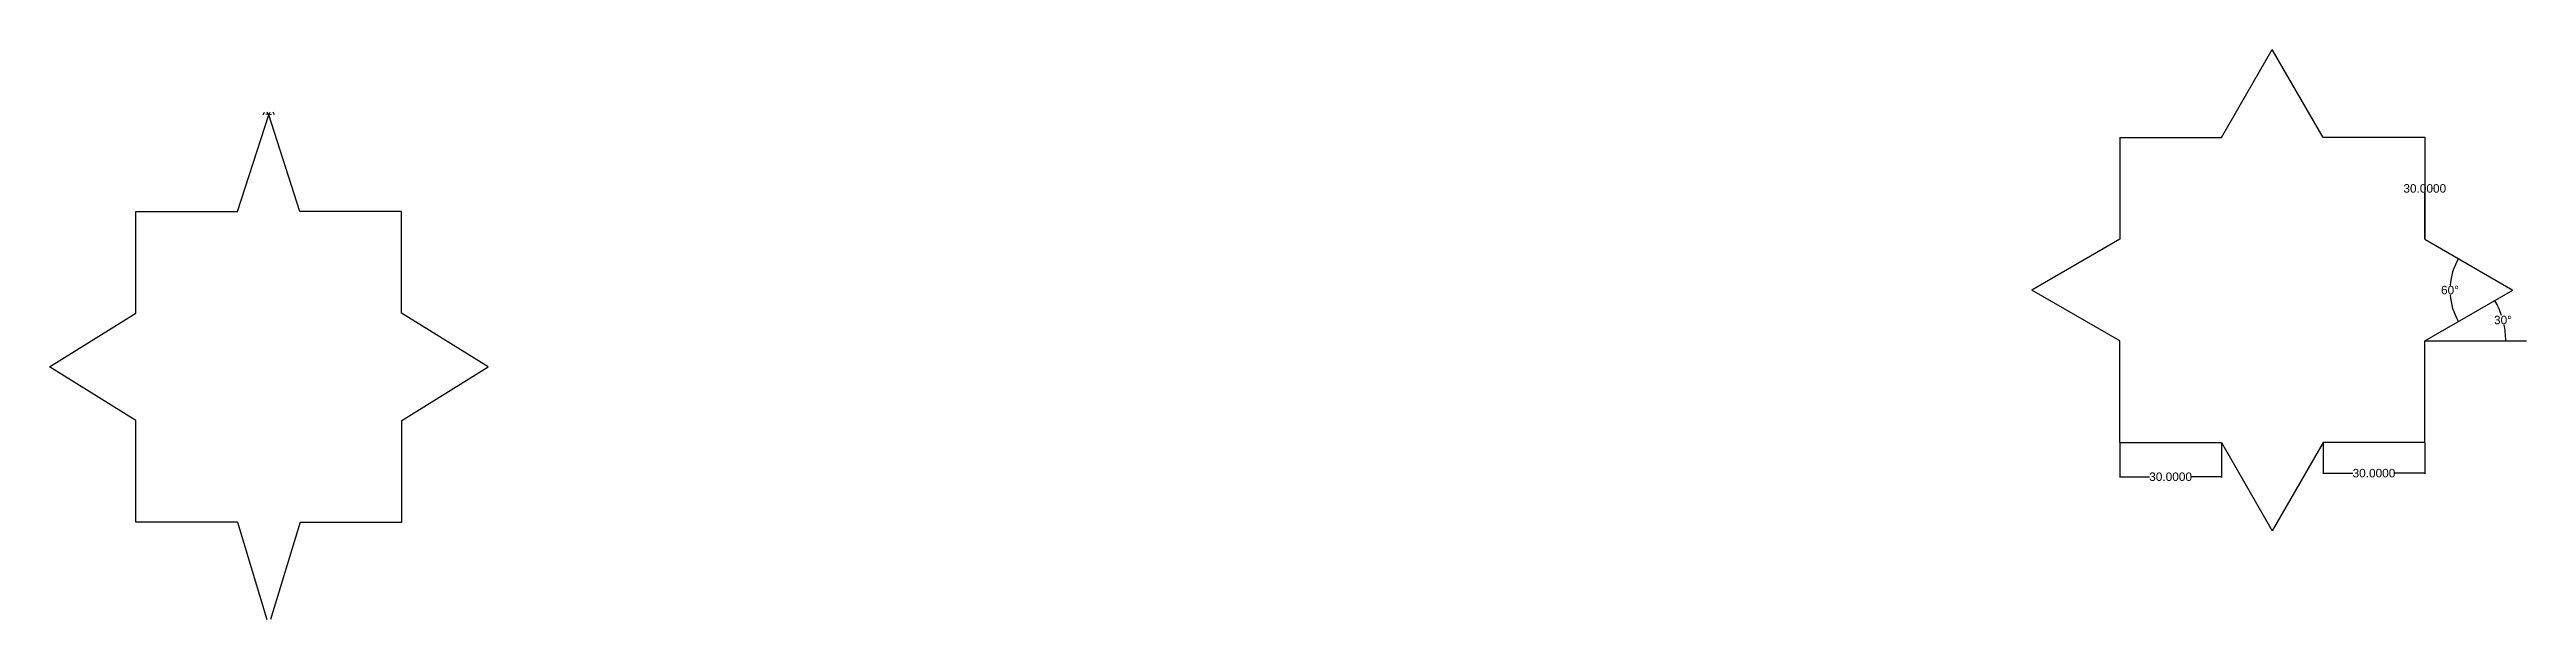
# Model space of a CAD drawing. Header units: inches. Extents: x 102 to 4063, y 13 to 1069.
# Drawn here: x 102 to 833, y 13 to 182 of the extents above; entities that cross this region are included whole.
import ezdxf

# ---------------------------------------------------------------- set-up
doc = ezdxf.new("R2010")
doc.units = ezdxf.units.IN
doc.header["$MEASUREMENT"] = 0
doc.styles.get("Standard").update_dxf_attribs({"font": 'arial.ttf'})
doc.dimstyles.get("Standard").update_dxf_attribs({"dimtxt": 2.5, "dimasz": 0.18, "dimexe": 0.18, "dimexo": 0.0625, "dimgap": 0.09, "dimtad": 0, "dimtih": 1, "dimtoh": 1, "dimdec": 4, "dimzin": 0, "dimdsep": 46, "dimtxsty": 'Standard', "dimcen": 0.09, "dimadec": 0, "dimazin": 0, "dimtfac": 1, "dimtdec": 4, "dimtofl": 0, "dimtmove": 0, "dimatfit": 3, "dimfxl": 1, "dimtolj": 1, "dimtzin": 0, "dimarcsym": 0})

msp = doc.modelspace()

# ---------------------------------------------------------------- blocks, each defined once
blk = doc.blocks.new('*D1')
at = {"color": 0, "lineweight": -2, "transparency": 16777216}
for p, q in [((802.52, 155.45), (802.52, 142)), ((802.59, 155.63), (802.7, 155.63)), ((802.52, 125.81), (802.52, 139.26)), ((802.59, 125.63), (802.7, 125.63))]:
    blk.add_line(p, q, dxfattribs=at)
at = {"color": 0, "transparency": 16777216}
for points in [[(802.49, 155.45), (802.55, 155.45), (802.52, 155.63)], [(802.49, 125.81), (802.55, 125.81), (802.52, 125.63)]]:
    blk.add_solid(points, dxfattribs=at)
at = {"layer": 'Defpoints', "color": 0, "transparency": 16777216}
for p in [(802.52, 155.63), (802.52, 125.63), (802.52, 125.63)]:
    blk.add_point(p, dxfattribs=at)
at = {"color": 0, "transparency": 16777216, "insert": (802.52, 140.63), "char_height": 2.5, "attachment_point": 5}
blk.add_mtext('\\A1;30.0000', dxfattribs=at)
blk = doc.blocks.new('*D3')
at = {"color": 0, "lineweight": -2, "transparency": 16777216}
for start, end in [(150.55599, 175.77548), (184.22452, 209.44401)]:
    blk.add_arc((828.5, 110.63), 18.55, start, end, dxfattribs=at)
at = {"color": 0, "transparency": 16777216}
for points in [[(812.32, 119.76), (812.38, 119.73), (812.44, 119.91)], [(812.38, 101.53), (812.32, 101.5), (812.44, 101.36)]]:
    blk.add_solid(points, dxfattribs=at)
at = {"layer": 'Defpoints', "color": 0, "transparency": 16777216}
for p in [(802.52, 125.63), (810.24, 113.85), (828.5, 110.63), (828.5, 110.63), (802.52, 95.63)]:
    blk.add_point(p, dxfattribs=at)
at = {"color": 0, "transparency": 16777216, "insert": (809.95, 110.63), "char_height": 2.5, "attachment_point": 5}
blk.add_mtext('\\A1;60°', dxfattribs=at)
blk = doc.blocks.new('*D4')
at = {"color": 0, "lineweight": -2, "transparency": 16777216}
for p, q in [((772.52, 65.57), (772.52, 56.45)), ((802.52, 65.57), (802.52, 56.45)), ((772.7, 56.63), (781.28, 56.63)), ((802.34, 56.63), (793.77, 56.63))]:
    blk.add_line(p, q, dxfattribs=at)
at = {"color": 0, "transparency": 16777216}
for points in [[(772.7, 56.66), (772.7, 56.6), (772.52, 56.63)], [(802.34, 56.66), (802.34, 56.6), (802.52, 56.63)]]:
    blk.add_solid(points, dxfattribs=at)
at = {"layer": 'Defpoints', "color": 0, "transparency": 16777216}
for p in [(772.52, 65.63), (802.52, 65.63), (772.52, 56.63)]:
    blk.add_point(p, dxfattribs=at)
at = {"color": 0, "transparency": 16777216, "insert": (787.52, 56.63), "char_height": 2.5, "attachment_point": 5}
blk.add_mtext('\\A1;30.0000', dxfattribs=at)
blk = doc.blocks.new('*D5')
at = {"color": 0, "lineweight": -2, "transparency": 16777216}
for p, q in [((712.52, 65.57), (712.52, 55.39)), ((742.52, 65.57), (742.52, 55.39)), ((712.7, 55.57), (721.28, 55.57)), ((742.34, 55.57), (733.77, 55.57))]:
    blk.add_line(p, q, dxfattribs=at)
at = {"color": 0, "transparency": 16777216}
for points in [[(712.7, 55.6), (712.7, 55.54), (712.52, 55.57)], [(742.34, 55.6), (742.34, 55.54), (742.52, 55.57)]]:
    blk.add_solid(points, dxfattribs=at)
at = {"layer": 'Defpoints', "color": 0, "transparency": 16777216}
for p in [(712.52, 65.63), (742.52, 65.63), (742.52, 55.57)]:
    blk.add_point(p, dxfattribs=at)
at = {"color": 0, "transparency": 16777216, "insert": (727.52, 55.57), "char_height": 2.5, "attachment_point": 5}
blk.add_mtext('\\A1;30.0000', dxfattribs=at)
blk = doc.blocks.new('*D6')
at = {"color": 0, "lineweight": -2, "transparency": 16777216}
for start, end in [(18.42641, 29.56804), (0.43196, 11.62772)]:
    blk.add_arc((802.52, 95.63), 23.88, start, end, dxfattribs=at)
at = {"color": 0, "transparency": 16777216}
for points in [[(823.26, 107.4), (823.32, 107.43), (823.2, 107.57)], [(826.43, 95.81), (826.37, 95.81), (826.4, 95.63)]]:
    blk.add_solid(points, dxfattribs=at)
at = {"layer": 'Defpoints', "color": 0, "transparency": 16777216}
for p in [(828.5, 110.63), (802.52, 95.63), (802.52, 95.63), (826.04, 99.78), (832.52, 95.63)]:
    blk.add_point(p, dxfattribs=at)
at = {"color": 0, "transparency": 16777216, "insert": (825.59, 101.81), "char_height": 2.5, "attachment_point": 5}
blk.add_mtext('\\A1;30°', dxfattribs=at)

# ---------------------------------------------------------------- dimensions: what is measured, and where the dimension line sits
dim = msp.add_aligned_dim(p1=(802.52311, 155.63147), p2=(802.52311, 125.63147), distance=0, dimstyle='Standard')
dim.commit()
dim.dimension.update_dxf_attribs({"geometry": '*D1', "text_midpoint": (802.52311, 140.63147)})
for base, line1, line2, picture, middle in [((810.23642, 113.85251), ((802.52311, 95.63147), (828.50387, 110.63147)), ((802.52311, 125.63147), (828.50387, 110.63147)), '*D3', (809.95461, 110.63147)), ((826.0359, 99.77741), ((802.52311, 95.63147), (832.52311, 95.63147)), ((802.52311, 95.63147), (828.50387, 110.63147)), '*D6', (825.58508, 101.8109))]:
    dim = msp.add_angular_dim_2l(base=base, line1=line1, line2=line2, dimstyle='Standard')
    dim.commit()
    dim.dimension.update_dxf_attribs({"geometry": picture, "text_midpoint": middle})
for base, p1, p2, picture, middle in [((742.52311, 55.56613), (712.52311, 65.63147), (742.52311, 65.63147), '*D5', (727.52311, 55.56613)), ((772.52311, 56.6265), (802.52311, 65.63147), (772.52311, 65.63147), '*D4', (787.52311, 56.6265))]:
    dim = msp.add_linear_dim(base=base, p1=p1, p2=p2, dimstyle='Standard')
    dim.commit()
    dim.dimension.update_dxf_attribs({"geometry": picture, "text_midpoint": middle})

# ---------------------------------------------------------------- linework, layer by layer
for p, q in [((742.52311, 155.63147), (757.52311, 181.61223)), ((772.52311, 155.63147), (757.52311, 181.61223)), ((157.13759, 133.81908), (166.32653, 162.37715)), ((164.63745, 162.36242), (165.05884, 163.12262)), ((165.05884, 163.12262), (165.05884, 163.12262)), ((166.32653, 162.37715), (165.4802, 162.57513)), ((165.4802, 162.57513), (165.4802, 162.57513)), ((166.32653, 162.37715), (165.89194, 163.12988)), ((165.89194, 163.12988), (165.89194, 163.12988)), ((166.32653, 162.37715), (166.76112, 163.12988)), ((166.32653, 162.37715), (167.17286, 162.57513)), ((175.51547, 133.81908), (166.32653, 162.37715)), ((166.76112, 163.12988), (166.76112, 163.12988)), ((167.17286, 162.57513), (167.17286, 162.57513)), ((168.01561, 162.36242), (167.59421, 163.12262)), ((167.59421, 163.12262), (167.59421, 163.12262)), ((712.52311, 155.63147), (742.52311, 155.63147)), ((712.52311, 155.63147), (712.52311, 125.63147)), ((802.52311, 155.63147), (772.52311, 155.63147)), ((802.52311, 155.63147), (802.52311, 125.63147)), ((127.13759, 103.81908), (127.13759, 133.81908)), ((127.13759, 133.81908), (157.13759, 133.81908)), ((205.51547, 133.81908), (175.51547, 133.81908)), ((205.51547, 103.81908), (205.51547, 133.81908)), ((712.52311, 125.63147), (686.54235, 110.63147)), ((802.52311, 125.63147), (828.50387, 110.63147)), ((712.52311, 95.63147), (686.54235, 110.63147)), ((802.52311, 95.63147), (828.50387, 110.63147)), ((101.63176, 88.025), (127.13759, 103.81908)), ((231.0213, 88.025), (205.51547, 103.81908)), ((712.52311, 65.63147), (712.52311, 95.63147)), ((802.52311, 65.63147), (802.52311, 95.63147)), ((802.52311, 95.63147), (832.52311, 95.63147)), ((127.11427, 72.19334), (101.63176, 88.025)), ((205.53878, 72.19334), (231.0213, 88.025)), ((127.11427, 42.19334), (127.11427, 72.19334)), ((205.53878, 42.19334), (205.53878, 72.19334)), ((712.52311, 65.63147), (742.52311, 65.63147)), ((742.52311, 65.63147), (757.52311, 39.6507)), ((772.52311, 65.63147), (757.52311, 39.6507)), ((802.52311, 65.63147), (772.52311, 65.63147)), ((802.52311, 65.63147), (772.52311, 65.63147)), ((157.11427, 42.19334), (127.11427, 42.19334)), ((157.11427, 42.19334), (165.78553, 13.47385)), ((175.53878, 42.19334), (166.86752, 13.47385)), ((175.53878, 42.19334), (205.53878, 42.19334))]:
    msp.add_line(p, q)

msp.set_redraw_order([(e.dxf.handle, doc.entitydb.next_handle()) for e in msp.query("TEXT MTEXT ATTDEF DIMENSION ARC_DIMENSION")])  # texts and dimensions are drawn at this point

doc.saveas('drawing.dxf')
